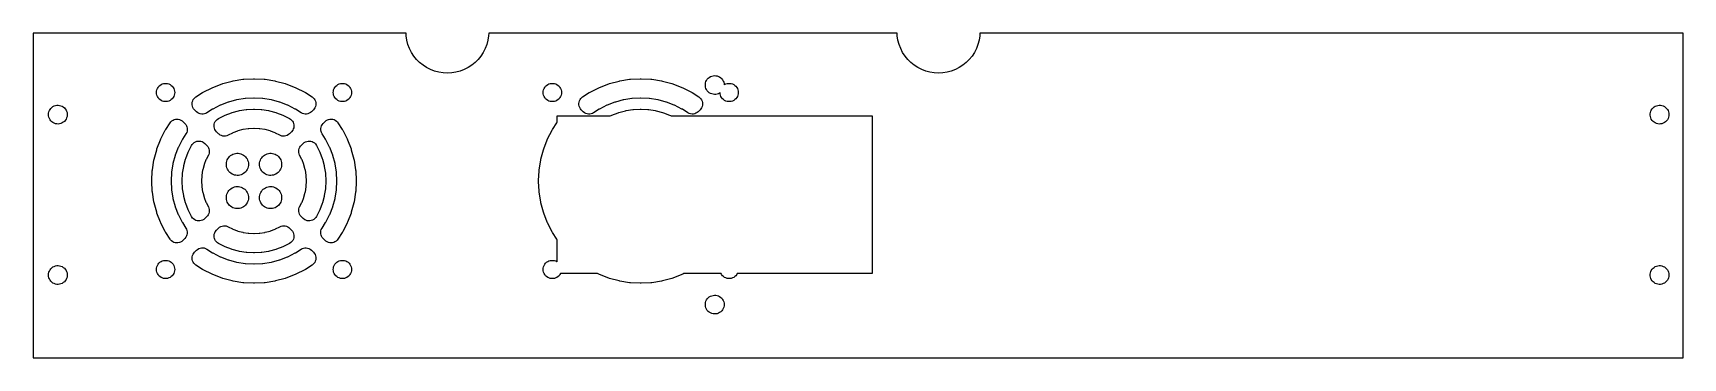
# Model space of a CAD drawing. Header units: metres. Extents: x 0 to 299, y 0 to 59.
import ezdxf

# ---------------------------------------------------------------- set-up
doc = ezdxf.new("R2010")
doc.units = ezdxf.units.M

msp = doc.modelspace()

# ---------------------------------------------------------------- linework, layer by layer
for p, q in [((67.5131, 58.75), (0, 58.75)), ((0, 58.75), (0, 0)), ((67.5411, 58.216), (67.5131, 58.75)), ((67.6639, 57.4407), (67.5411, 58.216)), ((67.8671, 56.6824), (67.6639, 57.4407)), ((82.3361, 57.4407), (82.1329, 56.6824)), ((82.4589, 58.216), (82.3361, 57.4407)), ((82.4869, 58.75), (82.4589, 58.216)), ((156.413, 58.75), (82.4869, 58.75)), ((156.441, 58.216), (156.413, 58.75)), ((156.564, 57.4407), (156.441, 58.216)), ((156.767, 56.6824), (156.564, 57.4407)), ((171.236, 57.4407), (171.033, 56.6824)), ((171.359, 58.216), (171.236, 57.4407)), ((171.387, 58.75), (171.359, 58.216)), ((298.65, 58.75), (171.387, 58.75)), ((298.65, 0), (298.65, 58.75)), ((68.1484, 55.9495), (67.8671, 56.6824)), ((68.5048, 55.25), (68.1484, 55.9495)), ((68.9324, 54.5916), (68.5048, 55.25)), ((69.4264, 53.9815), (68.9324, 54.5916)), ((69.9815, 53.4264), (69.4264, 53.9815)), ((80.5736, 53.9815), (80.0185, 53.4264)), ((81.0676, 54.5916), (80.5736, 53.9815)), ((81.4952, 55.25), (81.0676, 54.5916)), ((81.8516, 55.9495), (81.4952, 55.25)), ((82.1329, 56.6824), (81.8516, 55.9495)), ((157.048, 55.9495), (156.767, 56.6824)), ((157.405, 55.25), (157.048, 55.9495)), ((157.832, 54.5916), (157.405, 55.25)), ((158.326, 53.9815), (157.832, 54.5916)), ((158.882, 53.4264), (158.326, 53.9815)), ((169.474, 53.9815), (168.918, 53.4264)), ((169.968, 54.5916), (169.474, 53.9815)), ((170.395, 55.25), (169.968, 54.5916)), ((170.752, 55.9495), (170.395, 55.25)), ((171.033, 56.6824), (170.752, 55.9495)), ((70.5916, 52.9324), (69.9815, 53.4264)), ((71.25, 52.5048), (70.5916, 52.9324)), ((71.9495, 52.1484), (71.25, 52.5048)), ((72.6824, 51.8671), (71.9495, 52.1484)), ((73.4407, 51.6639), (72.6824, 51.8671)), ((74.216, 51.5411), (73.4407, 51.6639)), ((75, 51.5), (74.216, 51.5411)), ((75.784, 51.5411), (75, 51.5)), ((76.5593, 51.6639), (75.784, 51.5411)), ((77.3176, 51.8671), (76.5593, 51.6639)), ((78.0505, 52.1484), (77.3176, 51.8671)), ((78.75, 52.5048), (78.0505, 52.1484)), ((79.4084, 52.9324), (78.75, 52.5048)), ((80.0185, 53.4264), (79.4084, 52.9324)), ((122.411, 50.7326), (122.623, 50.8619)), ((122.623, 50.8619), (122.851, 50.9589)), ((122.851, 50.9589), (123.091, 51.0217)), ((123.091, 51.0217), (123.338, 51.0489)), ((123.338, 51.0489), (123.586, 51.0398)), ((123.586, 51.0398), (123.83, 50.9947)), ((123.83, 50.9947), (124.065, 50.9146)), ((124.065, 50.9146), (124.286, 50.8011)), ((124.286, 50.8011), (124.487, 50.6567)), ((159.492, 52.9324), (158.882, 53.4264)), ((160.15, 52.5048), (159.492, 52.9324)), ((160.849, 52.1484), (160.15, 52.5048)), ((161.582, 51.8671), (160.849, 52.1484)), ((162.341, 51.6639), (161.582, 51.8671)), ((163.116, 51.5411), (162.341, 51.6639)), ((163.9, 51.5), (163.116, 51.5411)), ((164.684, 51.5411), (163.9, 51.5)), ((165.459, 51.6639), (164.684, 51.5411)), ((166.218, 51.8671), (165.459, 51.6639)), ((166.951, 52.1484), (166.218, 51.8671)), ((167.65, 52.5048), (166.951, 52.1484)), ((168.308, 52.9324), (167.65, 52.5048)), ((168.918, 53.4264), (168.308, 52.9324)), ((22.3454, 48), (22.3639, 48.2466)), ((22.3639, 47.7534), (22.3454, 48)), ((22.3639, 48.2466), (22.4189, 48.4877)), ((22.4189, 48.4877), (22.5092, 48.7179)), ((22.5092, 48.7179), (22.6329, 48.9321)), ((22.6329, 48.9321), (22.7871, 49.1254)), ((22.7871, 49.1254), (22.9684, 49.2936)), ((22.9684, 49.2936), (23.1727, 49.4329)), ((23.1727, 49.4329), (23.3955, 49.5402)), ((23.3955, 49.5402), (23.6318, 49.6131)), ((23.6318, 49.6131), (23.8764, 49.65)), ((23.8764, 49.65), (24.1237, 49.65)), ((24.1237, 49.65), (24.3682, 49.6131)), ((24.3682, 49.6131), (24.6045, 49.5402)), ((24.6045, 49.5402), (24.8273, 49.4329)), ((24.8273, 49.4329), (25.0316, 49.2936)), ((25.0316, 49.2936), (25.2129, 49.1254)), ((25.2129, 49.1254), (25.3671, 48.9321)), ((25.3671, 48.9321), (25.4908, 48.7179)), ((25.4908, 48.7179), (25.5811, 48.4877)), ((25.5811, 48.4877), (25.6362, 48.2466)), ((25.6362, 48.2466), (25.6546, 48)), ((25.6546, 48), (25.6362, 47.7534)), ((29.4842, 47.1995), (30.6841, 47.9786)), ((30.6841, 47.9786), (30.82, 48.0571)), ((30.82, 48.0571), (32.4053, 48.8649)), ((32.4053, 48.8649), (32.5488, 48.9288)), ((32.5488, 48.9288), (34.2098, 49.5664)), ((34.2098, 49.5664), (34.3591, 49.6149)), ((34.3591, 49.6149), (36.0777, 50.0754)), ((36.0777, 50.0754), (36.2313, 50.108)), ((36.2313, 50.108), (37.9887, 50.3864)), ((37.9887, 50.3864), (38.1448, 50.4028)), ((38.1448, 50.4028), (39.9215, 50.4959)), ((39.9215, 50.4959), (40.0785, 50.4959)), ((40.0785, 50.4959), (41.8552, 50.4028)), ((41.8552, 50.4028), (42.0113, 50.3864)), ((42.0113, 50.3864), (43.7687, 50.108)), ((43.7687, 50.108), (43.9223, 50.0754)), ((43.9223, 50.0754), (45.6409, 49.6149)), ((45.6409, 49.6149), (45.7902, 49.5664)), ((45.7902, 49.5664), (47.4512, 48.9288)), ((47.4512, 48.9288), (47.5947, 48.8649)), ((47.5947, 48.8649), (49.18, 48.0571)), ((49.18, 48.0571), (49.3159, 47.9786)), ((49.3159, 47.9786), (50.5158, 47.1995)), ((54.3454, 48), (54.3638, 48.2466)), ((54.3638, 47.7534), (54.3454, 48)), ((54.3638, 48.2466), (54.4189, 48.4877)), ((54.4189, 48.4877), (54.5092, 48.7179)), ((54.5092, 48.7179), (54.6329, 48.9321)), ((54.6329, 48.9321), (54.7871, 49.1254)), ((54.7871, 49.1254), (54.9684, 49.2936)), ((54.9684, 49.2936), (55.1727, 49.4329)), ((55.1727, 49.4329), (55.3955, 49.5402)), ((55.3955, 49.5402), (55.6318, 49.6131)), ((55.6318, 49.6131), (55.8763, 49.65)), ((55.8763, 49.65), (56.1236, 49.65)), ((56.1236, 49.65), (56.3682, 49.6131)), ((56.3682, 49.6131), (56.6045, 49.5402)), ((56.6045, 49.5402), (56.8273, 49.4329)), ((56.8273, 49.4329), (57.0316, 49.2936)), ((57.0316, 49.2936), (57.2129, 49.1254)), ((57.2129, 49.1254), (57.3671, 48.9321)), ((57.3671, 48.9321), (57.4908, 48.7179)), ((57.4908, 48.7179), (57.5811, 48.4877)), ((57.5811, 48.4877), (57.6361, 48.2466)), ((57.6361, 48.2466), (57.6546, 48)), ((57.6546, 48), (57.6361, 47.7534)), ((92.3454, 48), (92.3639, 48.2466)), ((92.3639, 47.7534), (92.3454, 48)), ((92.3639, 48.2466), (92.4189, 48.4877)), ((92.4189, 48.4877), (92.5092, 48.7179)), ((92.5092, 48.7179), (92.6329, 48.9321)), ((92.6329, 48.9321), (92.7871, 49.1254)), ((92.7871, 49.1254), (92.9684, 49.2936)), ((92.9684, 49.2936), (93.1727, 49.4329)), ((93.1727, 49.4329), (93.3955, 49.5402)), ((93.3955, 49.5402), (93.6318, 49.6131)), ((93.6318, 49.6131), (93.8764, 49.65)), ((93.8764, 49.65), (94.1237, 49.65)), ((94.1237, 49.65), (94.3682, 49.6131)), ((94.3682, 49.6131), (94.6045, 49.5402)), ((94.6045, 49.5402), (94.8273, 49.4329)), ((94.8273, 49.4329), (95.0316, 49.2936)), ((95.0316, 49.2936), (95.2129, 49.1254)), ((95.2129, 49.1254), (95.3671, 48.9321)), ((95.3671, 48.9321), (95.4908, 48.7179)), ((95.4908, 48.7179), (95.5811, 48.4877)), ((95.5811, 48.4877), (95.6362, 48.2466)), ((95.6362, 48.2466), (95.6546, 48)), ((95.6546, 48), (95.6362, 47.7534)), ((99.4842, 47.1995), (100.684, 47.9786)), ((100.684, 47.9786), (100.82, 48.0571)), ((100.82, 48.0571), (102.405, 48.8649)), ((102.405, 48.8649), (102.549, 48.9288)), ((102.549, 48.9288), (104.21, 49.5664)), ((104.21, 49.5664), (104.359, 49.6149)), ((104.359, 49.6149), (106.078, 50.0754)), ((106.078, 50.0754), (106.231, 50.108)), ((106.231, 50.108), (107.989, 50.3864)), ((107.989, 50.3864), (108.145, 50.4028)), ((108.145, 50.4028), (109.921, 50.4959)), ((109.921, 50.4959), (110.079, 50.4959)), ((110.079, 50.4959), (111.855, 50.4028)), ((111.855, 50.4028), (112.011, 50.3864)), ((112.011, 50.3864), (113.769, 50.108)), ((113.769, 50.108), (113.922, 50.0754)), ((113.922, 50.0754), (115.641, 49.6149)), ((115.641, 49.6149), (115.79, 49.5664)), ((115.79, 49.5664), (117.451, 48.9288)), ((117.451, 48.9288), (117.595, 48.8649)), ((117.595, 48.8649), (119.18, 48.0571)), ((119.18, 48.0571), (119.316, 47.9786)), ((119.316, 47.9786), (120.516, 47.1995)), ((121.705, 49.4741), (121.741, 49.7196)), ((121.705, 49.2259), (121.705, 49.4741)), ((121.741, 48.9804), (121.705, 49.2259)), ((121.741, 49.7196), (121.812, 49.9573)), ((121.812, 48.7427), (121.741, 48.9804)), ((121.812, 49.9573), (121.918, 50.182)), ((121.918, 48.518), (121.812, 48.7427)), ((121.918, 50.182), (122.054, 50.389)), ((122.054, 48.311), (121.918, 48.518)), ((122.054, 50.389), (122.22, 50.5738)), ((122.22, 48.1262), (122.054, 48.311)), ((122.22, 50.5738), (122.411, 50.7326)), ((122.411, 47.9674), (122.22, 48.1262)), ((122.623, 47.8381), (122.411, 47.9674)), ((122.851, 47.741), (122.623, 47.8381)), ((124.065, 47.7854), (123.83, 47.7053)), ((124.286, 47.8989), (124.065, 47.7854)), ((124.35, 47.9446), (124.286, 47.8989)), ((124.364, 47.7534), (124.35, 47.9446)), ((124.487, 50.6567), (124.666, 50.4844)), ((124.666, 50.4844), (124.818, 50.288)), ((124.818, 50.288), (124.939, 50.0716)), ((124.939, 50.0716), (125.028, 49.8398)), ((125.028, 49.8398), (125.082, 49.5975)), ((125.082, 49.5975), (125.098, 49.3818)), ((125.098, 49.3818), (125.173, 49.4329)), ((125.173, 49.4329), (125.395, 49.5402)), ((125.395, 49.5402), (125.632, 49.6131)), ((125.632, 49.6131), (125.876, 49.65)), ((125.876, 49.65), (126.124, 49.65)), ((126.124, 49.65), (126.368, 49.6131)), ((126.368, 49.6131), (126.604, 49.5402)), ((126.604, 49.5402), (126.827, 49.4329)), ((126.827, 49.4329), (127.032, 49.2936)), ((127.032, 49.2936), (127.213, 49.1254)), ((127.213, 49.1254), (127.367, 48.9321)), ((127.367, 48.9321), (127.491, 48.7179)), ((127.491, 48.7179), (127.581, 48.4877)), ((127.581, 48.4877), (127.636, 48.2466)), ((127.636, 48.2466), (127.655, 48)), ((127.655, 48), (127.636, 47.7534)), ((2.96072, 44.7216), (3.0822, 44.938)), ((3.0822, 44.938), (3.23389, 45.1344)), ((3.23389, 45.1344), (3.41255, 45.3067)), ((3.41255, 45.3067), (3.6144, 45.4511)), ((3.6144, 45.4511), (3.83511, 45.5646)), ((3.83511, 45.5646), (4.07001, 45.6447)), ((4.07001, 45.6447), (4.31406, 45.6898)), ((4.31406, 45.6898), (4.56209, 45.6989)), ((4.56209, 45.6989), (4.80878, 45.6717)), ((4.80878, 45.6717), (5.04889, 45.6089)), ((5.04889, 45.6089), (5.2773, 45.5119)), ((5.2773, 45.5119), (5.48915, 45.3826)), ((5.48915, 45.3826), (5.67992, 45.2238)), ((5.67992, 45.2238), (5.84554, 45.039)), ((5.84554, 45.039), (5.98248, 44.832)), ((5.98248, 44.832), (6.08781, 44.6073)), ((22.4189, 47.5123), (22.3639, 47.7534)), ((22.5092, 47.2821), (22.4189, 47.5123)), ((22.6329, 47.0679), (22.5092, 47.2821)), ((22.7871, 46.8746), (22.6329, 47.0679)), ((22.9684, 46.7064), (22.7871, 46.8746)), ((23.1727, 46.567), (22.9684, 46.7064)), ((23.3955, 46.4597), (23.1727, 46.567)), ((23.6318, 46.3869), (23.3955, 46.4597)), ((23.8764, 46.35), (23.6318, 46.3869)), ((24.1237, 46.35), (23.8764, 46.35)), ((24.3682, 46.3869), (24.1237, 46.35)), ((24.6045, 46.4597), (24.3682, 46.3869)), ((24.8273, 46.567), (24.6045, 46.4597)), ((25.0316, 46.7064), (24.8273, 46.567)), ((25.2129, 46.8746), (25.0316, 46.7064)), ((25.3671, 47.0679), (25.2129, 46.8746)), ((25.4908, 47.2821), (25.3671, 47.0679)), ((25.5811, 47.5123), (25.4908, 47.2821)), ((25.6362, 47.7534), (25.5811, 47.5123)), ((28.8025, 46.0034), (28.8331, 46.2493)), ((28.8127, 45.7559), (28.8025, 46.0034)), ((28.8635, 45.5134), (28.8127, 45.7559)), ((28.8331, 46.2493), (28.9038, 46.4867)), ((28.9536, 45.2827), (28.8635, 45.5134)), ((28.9038, 46.4867), (29.0126, 46.7093)), ((29.0804, 45.0698), (28.9536, 45.2827)), ((29.0126, 46.7093), (29.1566, 46.9109)), ((29.2405, 44.8808), (29.0804, 45.0698)), ((29.1566, 46.9109), (29.3317, 47.0861)), ((29.5985, 44.5228), (29.2405, 44.8808)), ((29.3317, 47.0861), (29.4842, 47.1995)), ((32.467, 44.969), (31.4761, 44.3255)), ((32.535, 45.0082), (32.467, 44.969)), ((33.864, 45.6853), (32.535, 45.0082)), ((33.9357, 45.7173), (33.864, 45.6853)), ((35.328, 46.2517), (33.9357, 45.7173)), ((35.4029, 46.2761), (35.328, 46.2517)), ((36.8432, 46.662), (35.4029, 46.2761)), ((36.9202, 46.6784), (36.8432, 46.662)), ((38.3933, 46.9117), (36.9202, 46.6784)), ((37.3747, 44.7282), (38.5636, 44.9165)), ((38.4714, 46.9199), (38.3933, 46.9117)), ((39.9607, 46.9979), (38.4714, 46.9199)), ((38.5636, 44.9165), (38.7197, 44.9329)), ((38.7197, 44.9329), (39.9215, 44.9959)), ((39.9215, 44.9959), (40.0785, 44.9959)), ((40.0393, 46.9979), (39.9607, 46.9979)), ((41.5286, 46.9199), (40.0393, 46.9979)), ((40.0785, 44.9959), (41.2803, 44.9329)), ((41.2803, 44.9329), (41.4364, 44.9165)), ((41.4364, 44.9165), (42.6253, 44.7282)), ((41.6067, 46.9117), (41.5286, 46.9199)), ((43.0798, 46.6784), (41.6067, 46.9117)), ((43.1568, 46.662), (43.0798, 46.6784)), ((44.5971, 46.2761), (43.1568, 46.662)), ((44.672, 46.2517), (44.5971, 46.2761)), ((46.0643, 45.7173), (44.672, 46.2517)), ((46.136, 45.6853), (46.0643, 45.7173)), ((47.465, 45.0082), (46.136, 45.6853)), ((47.533, 44.969), (47.465, 45.0082)), ((48.5239, 44.3255), (47.533, 44.969)), ((50.7595, 44.8808), (50.4015, 44.5228)), ((50.5158, 47.1995), (50.7117, 47.0478)), ((50.7117, 47.0478), (50.88, 46.866)), ((50.8851, 45.0234), (50.7595, 44.8808)), ((50.88, 46.866), (51.0161, 46.659)), ((51.02, 45.2312), (50.8851, 45.0234)), ((51.0161, 46.659), (51.1162, 46.4324)), ((51.1189, 45.4583), (51.02, 45.2312)), ((51.1162, 46.4324), (51.1777, 46.1924)), ((51.179, 45.6986), (51.1189, 45.4583)), ((51.1777, 46.1924), (51.1988, 45.9456)), ((51.1988, 45.9456), (51.179, 45.6986)), ((54.4189, 47.5123), (54.3638, 47.7534)), ((54.5092, 47.2821), (54.4189, 47.5123)), ((54.6329, 47.0679), (54.5092, 47.2821)), ((54.7871, 46.8746), (54.6329, 47.0679)), ((54.9684, 46.7064), (54.7871, 46.8746)), ((55.1727, 46.567), (54.9684, 46.7064)), ((55.3955, 46.4597), (55.1727, 46.567)), ((55.6318, 46.3869), (55.3955, 46.4597)), ((55.8763, 46.35), (55.6318, 46.3869)), ((56.1236, 46.35), (55.8763, 46.35)), ((56.3682, 46.3869), (56.1236, 46.35)), ((56.6045, 46.4597), (56.3682, 46.3869)), ((56.8273, 46.567), (56.6045, 46.4597)), ((57.0316, 46.7064), (56.8273, 46.567)), ((57.2129, 46.8746), (57.0316, 46.7064)), ((57.3671, 47.0679), (57.2129, 46.8746)), ((57.4908, 47.2821), (57.3671, 47.0679)), ((57.5811, 47.5123), (57.4908, 47.2821)), ((57.6361, 47.7534), (57.5811, 47.5123)), ((92.4189, 47.5123), (92.3639, 47.7534)), ((92.5092, 47.2821), (92.4189, 47.5123)), ((92.6329, 47.0679), (92.5092, 47.2821)), ((92.7871, 46.8746), (92.6329, 47.0679)), ((92.9684, 46.7064), (92.7871, 46.8746)), ((93.1727, 46.567), (92.9684, 46.7064)), ((93.3955, 46.4597), (93.1727, 46.567)), ((93.6318, 46.3869), (93.3955, 46.4597)), ((93.8764, 46.35), (93.6318, 46.3869)), ((94.1237, 46.35), (93.8764, 46.35)), ((94.3682, 46.3869), (94.1237, 46.35)), ((94.6045, 46.4597), (94.3682, 46.3869)), ((94.8273, 46.567), (94.6045, 46.4597)), ((95.0316, 46.7064), (94.8273, 46.567)), ((95.2129, 46.8746), (95.0316, 46.7064)), ((95.3671, 47.0679), (95.2129, 46.8746)), ((95.4908, 47.2821), (95.3671, 47.0679)), ((95.5811, 47.5123), (95.4908, 47.2821)), ((95.6362, 47.7534), (95.5811, 47.5123)), ((98.8025, 46.0034), (98.8331, 46.2493)), ((98.8127, 45.7559), (98.8025, 46.0034)), ((98.8635, 45.5134), (98.8127, 45.7559)), ((98.8331, 46.2493), (98.9038, 46.4867)), ((98.9536, 45.2827), (98.8635, 45.5134)), ((98.9038, 46.4867), (99.0126, 46.7093)), ((99.0804, 45.0698), (98.9536, 45.2827)), ((99.0126, 46.7093), (99.1566, 46.9109)), ((99.2405, 44.8808), (99.0804, 45.0698)), ((99.1566, 46.9109), (99.3317, 47.0861)), ((99.5985, 44.5228), (99.2405, 44.8808)), ((99.3317, 47.0861), (99.4842, 47.1995)), ((102.467, 44.969), (101.476, 44.3255)), ((102.535, 45.0082), (102.467, 44.969)), ((103.864, 45.6853), (102.535, 45.0082)), ((103.936, 45.7173), (103.864, 45.6853)), ((105.328, 46.2517), (103.936, 45.7173)), ((105.403, 46.2761), (105.328, 46.2517)), ((106.843, 46.662), (105.403, 46.2761)), ((106.92, 46.6784), (106.843, 46.662)), ((108.393, 46.9117), (106.92, 46.6784)), ((107.375, 44.7282), (108.564, 44.9165)), ((108.471, 46.9199), (108.393, 46.9117)), ((109.961, 46.9979), (108.471, 46.9199)), ((108.564, 44.9165), (108.72, 44.9329)), ((108.72, 44.9329), (109.921, 44.9959)), ((109.921, 44.9959), (110.079, 44.9959)), ((110.039, 46.9979), (109.961, 46.9979)), ((111.529, 46.9199), (110.039, 46.9979)), ((110.079, 44.9959), (111.28, 44.9329)), ((111.28, 44.9329), (111.436, 44.9165)), ((111.436, 44.9165), (112.625, 44.7282)), ((111.607, 46.9117), (111.529, 46.9199)), ((113.08, 46.6784), (111.607, 46.9117)), ((113.157, 46.662), (113.08, 46.6784)), ((114.597, 46.2761), (113.157, 46.662)), ((114.672, 46.2517), (114.597, 46.2761)), ((116.064, 45.7173), (114.672, 46.2517)), ((116.136, 45.6853), (116.064, 45.7173)), ((117.465, 45.0082), (116.136, 45.6853)), ((117.533, 44.969), (117.465, 45.0082)), ((118.524, 44.3255), (117.533, 44.969)), ((120.759, 44.8808), (120.401, 44.5228)), ((120.516, 47.1995), (120.712, 47.0478)), ((120.712, 47.0478), (120.88, 46.866)), ((120.885, 45.0234), (120.759, 44.8808)), ((120.88, 46.866), (121.016, 46.659)), ((121.02, 45.2312), (120.885, 45.0234)), ((121.016, 46.659), (121.116, 46.4324)), ((121.119, 45.4583), (121.02, 45.2312)), ((121.116, 46.4324), (121.178, 46.1924)), ((121.179, 45.6986), (121.119, 45.4583)), ((121.178, 46.1924), (121.199, 45.9456)), ((121.199, 45.9456), (121.179, 45.6986)), ((123.091, 47.6783), (122.851, 47.741)), ((123.338, 47.6511), (123.091, 47.6783)), ((123.586, 47.6602), (123.338, 47.6511)), ((123.83, 47.7053), (123.586, 47.6602)), ((124.419, 47.5123), (124.364, 47.7534)), ((124.509, 47.2821), (124.419, 47.5123)), ((124.633, 47.0679), (124.509, 47.2821)), ((124.787, 46.8746), (124.633, 47.0679)), ((124.968, 46.7064), (124.787, 46.8746)), ((125.173, 46.567), (124.968, 46.7064)), ((125.395, 46.4597), (125.173, 46.567)), ((125.632, 46.3869), (125.395, 46.4597)), ((125.876, 46.35), (125.632, 46.3869)), ((126.124, 46.35), (125.876, 46.35)), ((126.368, 46.3869), (126.124, 46.35)), ((126.604, 46.4597), (126.368, 46.3869)), ((126.827, 46.567), (126.604, 46.4597)), ((127.032, 46.7064), (126.827, 46.567)), ((127.213, 46.8746), (127.032, 46.7064)), ((127.367, 47.0679), (127.213, 46.8746)), ((127.491, 47.2821), (127.367, 47.0679)), ((127.581, 47.5123), (127.491, 47.2821)), ((127.636, 47.7534), (127.581, 47.5123)), ((292.812, 44.6073), (292.918, 44.832)), ((292.918, 44.832), (293.054, 45.039)), ((293.054, 45.039), (293.22, 45.2238)), ((293.22, 45.2238), (293.411, 45.3826)), ((293.411, 45.3826), (293.623, 45.5119)), ((293.623, 45.5119), (293.851, 45.6089)), ((293.851, 45.6089), (294.091, 45.6717)), ((294.091, 45.6717), (294.338, 45.6989)), ((294.338, 45.6989), (294.586, 45.6898)), ((294.586, 45.6898), (294.83, 45.6447)), ((294.83, 45.6447), (295.065, 45.5646)), ((295.065, 45.5646), (295.286, 45.4511)), ((295.286, 45.4511), (295.487, 45.3067)), ((295.487, 45.3067), (295.666, 45.1344)), ((295.666, 45.1344), (295.818, 44.938)), ((295.818, 44.938), (295.939, 44.7216)), ((2.79999, 44), (2.81812, 44.2475)), ((2.81812, 43.7525), (2.79999, 44)), ((2.81812, 44.2475), (2.87207, 44.4898)), ((2.87207, 43.5102), (2.81812, 43.7525)), ((2.87207, 44.4898), (2.96072, 44.7216)), ((2.96072, 43.2784), (2.87207, 43.5102)), ((3.0822, 43.062), (2.96072, 43.2784)), ((3.23389, 42.8656), (3.0822, 43.062)), ((3.41255, 42.6933), (3.23389, 42.8656)), ((3.6144, 42.5489), (3.41255, 42.6933)), ((3.83511, 42.4354), (3.6144, 42.5489)), ((4.07001, 42.3553), (3.83511, 42.4354)), ((4.31406, 42.3102), (4.07001, 42.3553)), ((4.56209, 42.3011), (4.31406, 42.3102)), ((4.80878, 42.3283), (4.56209, 42.3011)), ((5.04889, 42.3911), (4.80878, 42.3283)), ((5.2773, 42.4881), (5.04889, 42.3911)), ((5.48915, 42.6174), (5.2773, 42.4881)), ((5.67992, 42.7762), (5.48915, 42.6174)), ((5.84554, 42.961), (5.67992, 42.7762)), ((5.98248, 43.168), (5.84554, 42.961)), ((6.08781, 43.3927), (5.98248, 43.168)), ((6.08781, 44.6073), (6.15932, 44.3696)), ((6.15932, 43.6304), (6.08781, 43.3927)), ((6.15932, 44.3696), (6.19547, 44.1241)), ((6.19547, 43.8759), (6.15932, 43.6304)), ((6.19547, 44.1241), (6.19547, 43.8759)), ((24.0214, 41.3159), (24.8005, 42.5158)), ((24.8005, 42.5158), (24.9522, 42.7117)), ((24.9522, 42.7117), (25.134, 42.88)), ((25.134, 42.88), (25.341, 43.0161)), ((25.341, 43.0161), (25.5676, 43.1162)), ((25.5676, 43.1162), (25.8076, 43.1777)), ((25.8076, 43.1777), (26.0544, 43.1988)), ((26.0544, 43.1988), (26.3014, 43.179)), ((26.3014, 43.179), (26.5417, 43.1189)), ((26.5417, 43.1189), (26.7688, 43.02)), ((26.7688, 43.02), (26.9766, 42.8851)), ((26.9766, 42.8851), (27.1192, 42.7595)), ((27.1192, 42.7595), (27.4772, 42.4015)), ((27.4772, 42.4015), (27.6373, 42.2124)), ((27.6373, 42.2124), (27.7641, 41.9996)), ((27.7641, 41.9996), (27.8542, 41.7688)), ((29.8353, 44.33), (29.5985, 44.5228)), ((30.0528, 44.2115), (29.8353, 44.33)), ((30.2869, 44.1304), (30.0528, 44.2115)), ((30.5312, 44.0889), (30.2869, 44.1304)), ((30.7789, 44.0883), (30.5312, 44.0889)), ((31.0234, 44.1284), (30.7789, 44.0883)), ((31.2579, 44.2081), (31.0234, 44.1284)), ((31.4761, 44.3255), (31.2579, 44.2081)), ((32.7749, 42.031), (32.8055, 42.2768)), ((32.7851, 41.7835), (32.7749, 42.031)), ((32.8055, 42.2768), (32.8762, 42.5143)), ((32.8762, 42.5143), (32.985, 42.7368)), ((32.985, 42.7368), (33.129, 42.9385)), ((33.129, 42.9385), (33.3042, 43.1136)), ((33.3042, 43.1136), (33.5926, 43.3055)), ((33.5926, 43.3055), (34.6423, 43.8403)), ((34.6423, 43.8403), (34.7857, 43.9042)), ((34.7857, 43.9042), (35.9095, 44.3356)), ((35.9095, 44.3356), (36.0588, 44.3841)), ((36.0588, 44.3841), (37.2211, 44.6955)), ((37.2211, 44.6955), (37.3747, 44.7282)), ((42.6253, 44.7282), (42.7789, 44.6955)), ((42.7789, 44.6955), (43.9412, 44.3841)), ((43.9412, 44.3841), (44.0905, 44.3356)), ((44.0905, 44.3356), (45.2143, 43.9042)), ((45.2143, 43.9042), (45.3577, 43.8403)), ((45.3577, 43.8403), (46.4074, 43.3055)), ((46.4074, 43.3055), (46.6181, 43.1752)), ((46.6181, 43.1752), (46.8044, 43.012)), ((46.8044, 43.012), (46.9614, 42.8203)), ((46.9614, 42.8203), (47.0847, 42.6054)), ((47.0847, 42.6054), (47.1709, 42.3732)), ((47.1709, 42.3732), (47.2177, 42.1299)), ((47.2239, 41.8822), (47.1892, 41.6369)), ((47.2177, 42.1299), (47.2239, 41.8822)), ((48.7956, 44.1861), (48.5239, 44.3255)), ((49.033, 44.1154), (48.7956, 44.1861)), ((49.2789, 44.0847), (49.033, 44.1154)), ((49.5264, 44.095), (49.2789, 44.0847)), ((49.7688, 44.1458), (49.5264, 44.095)), ((49.9996, 44.2359), (49.7688, 44.1458)), ((50.2124, 44.3627), (49.9996, 44.2359)), ((50.4015, 44.5228), (50.2124, 44.3627)), ((52.1304, 41.7131), (52.2115, 41.9472)), ((52.2115, 41.9472), (52.33, 42.1647)), ((52.33, 42.1647), (52.5228, 42.4015)), ((52.5228, 42.4015), (52.8808, 42.7595)), ((52.8808, 42.7595), (53.0698, 42.9196)), ((53.0698, 42.9196), (53.2827, 43.0464)), ((53.2827, 43.0464), (53.5134, 43.1365)), ((53.5134, 43.1365), (53.7559, 43.1873)), ((53.7559, 43.1873), (54.0034, 43.1975)), ((54.0034, 43.1975), (54.2493, 43.1669)), ((54.2493, 43.1669), (54.4867, 43.0962)), ((54.4867, 43.0962), (54.7093, 42.9874)), ((54.7093, 42.9874), (54.9109, 42.8434)), ((54.9109, 42.8434), (55.0861, 42.6683)), ((55.0861, 42.6683), (55.1995, 42.5158)), ((55.1995, 42.5158), (55.9786, 41.3159)), ((94.0214, 41.3159), (94.8005, 42.5158)), ((94.8005, 42.5158), (94.9, 42.6443)), ((94.9, 42.6443), (94.9, 43.75)), ((94.9, 43.75), (104.465, 43.75)), ((99.8353, 44.33), (99.5985, 44.5228)), ((100.053, 44.2115), (99.8353, 44.33)), ((100.287, 44.1304), (100.053, 44.2115)), ((100.531, 44.0889), (100.287, 44.1304)), ((100.779, 44.0883), (100.531, 44.0889)), ((101.023, 44.1284), (100.779, 44.0883)), ((101.258, 44.2081), (101.023, 44.1284)), ((101.476, 44.3255), (101.258, 44.2081)), ((104.465, 43.75), (104.642, 43.8403)), ((104.642, 43.8403), (104.786, 43.9042)), ((104.786, 43.9042), (105.909, 44.3356)), ((105.909, 44.3356), (106.059, 44.3841)), ((106.059, 44.3841), (107.221, 44.6955)), ((107.221, 44.6955), (107.375, 44.7282)), ((112.625, 44.7282), (112.779, 44.6955)), ((112.779, 44.6955), (113.941, 44.3841)), ((113.941, 44.3841), (114.091, 44.3356)), ((114.091, 44.3356), (115.214, 43.9042)), ((115.214, 43.9042), (115.358, 43.8403)), ((115.358, 43.8403), (115.535, 43.75)), ((115.535, 43.75), (151.9, 43.75)), ((118.796, 44.1861), (118.524, 44.3255)), ((119.033, 44.1154), (118.796, 44.1861)), ((119.279, 44.0847), (119.033, 44.1154)), ((119.526, 44.095), (119.279, 44.0847)), ((119.769, 44.1458), (119.526, 44.095)), ((120, 44.2359), (119.769, 44.1458)), ((120.212, 44.3627), (120, 44.2359)), ((120.401, 44.5228), (120.212, 44.3627)), ((151.9, 43.75), (151.9, 15.25)), ((292.705, 44.1241), (292.741, 44.3696)), ((292.705, 43.8759), (292.705, 44.1241)), ((292.741, 43.6304), (292.705, 43.8759)), ((292.741, 44.3696), (292.812, 44.6073)), ((292.812, 43.3927), (292.741, 43.6304)), ((292.918, 43.168), (292.812, 43.3927)), ((293.054, 42.961), (292.918, 43.168)), ((293.22, 42.7762), (293.054, 42.961)), ((293.411, 42.6174), (293.22, 42.7762)), ((293.623, 42.4881), (293.411, 42.6174)), ((293.851, 42.3911), (293.623, 42.4881)), ((294.091, 42.3283), (293.851, 42.3911)), ((294.338, 42.3011), (294.091, 42.3283)), ((294.586, 42.3102), (294.338, 42.3011)), ((294.83, 42.3553), (294.586, 42.3102)), ((295.065, 42.4354), (294.83, 42.3553)), ((295.286, 42.5489), (295.065, 42.4354)), ((295.487, 42.6933), (295.286, 42.5489)), ((295.666, 42.8656), (295.487, 42.6933)), ((295.818, 43.062), (295.666, 42.8656)), ((295.939, 43.2784), (295.818, 43.062)), ((295.939, 44.7216), (296.028, 44.4898)), ((296.028, 43.5102), (295.939, 43.2784)), ((296.028, 44.4898), (296.082, 44.2475)), ((296.082, 43.7525), (296.028, 43.5102)), ((296.082, 44.2475), (296.1, 44)), ((296.1, 44), (296.082, 43.7525)), ((22.4336, 37.7902), (23.0712, 39.4512)), ((23.0712, 39.4512), (23.1351, 39.5947)), ((23.1351, 39.5947), (23.9429, 41.18)), ((23.9429, 41.18), (24.0214, 41.3159)), ((26.9918, 39.465), (26.3147, 38.136)), ((27.031, 39.533), (26.9918, 39.465)), ((27.6745, 40.5239), (27.031, 39.533)), ((27.8139, 40.7956), (27.6745, 40.5239)), ((27.8846, 41.033), (27.8139, 40.7956)), ((27.8542, 41.7688), (27.905, 41.5264)), ((27.9153, 41.2789), (27.8846, 41.033)), ((27.905, 41.5264), (27.9153, 41.2789)), ((28.988, 38.8044), (29.1797, 38.9614)), ((29.1797, 38.9614), (29.3946, 39.0847)), ((29.3946, 39.0847), (29.6268, 39.1709)), ((29.6268, 39.1709), (29.8701, 39.2177)), ((29.8701, 39.2177), (30.1178, 39.2239)), ((30.1178, 39.2239), (30.3631, 39.1892)), ((30.3631, 39.1892), (30.5993, 39.1145)), ((30.5993, 39.1145), (30.82, 39.0021)), ((30.82, 39.0021), (31.0916, 38.787)), ((32.836, 41.541), (32.7851, 41.7835)), ((32.926, 41.3102), (32.836, 41.541)), ((33.0528, 41.0974), (32.926, 41.3102)), ((33.213, 40.9084), (33.0528, 41.0974)), ((33.5811, 40.5402), (33.213, 40.9084)), ((33.6914, 40.4403), (33.5811, 40.5402)), ((33.8954, 40.2997), (33.6914, 40.4403)), ((34.1197, 40.1946), (33.8954, 40.2997)), ((34.3583, 40.1279), (34.1197, 40.1946)), ((34.6046, 40.1013), (34.3583, 40.1279)), ((34.8519, 40.1156), (34.6046, 40.1013)), ((35.0935, 40.1705), (34.8519, 40.1156)), ((35.3228, 40.2643), (35.0935, 40.1705)), ((36.1009, 40.6608), (35.3228, 40.2643)), ((36.1727, 40.6928), (36.1009, 40.6608)), ((37.0276, 41.0209), (36.1727, 40.6928)), ((37.1023, 41.0452), (37.0276, 41.0209)), ((37.9869, 41.2822), (37.1023, 41.0452)), ((38.0636, 41.2985), (37.9869, 41.2822)), ((38.9683, 41.4418), (38.0636, 41.2985)), ((39.0462, 41.45), (38.9683, 41.4418)), ((39.9607, 41.4979), (39.0462, 41.45)), ((40.0393, 41.4979), (39.9607, 41.4979)), ((40.9538, 41.45), (40.0393, 41.4979)), ((41.0317, 41.4418), (40.9538, 41.45)), ((41.9364, 41.2985), (41.0317, 41.4418)), ((42.0131, 41.2822), (41.9364, 41.2985)), ((42.8977, 41.0452), (42.0131, 41.2822)), ((42.9724, 41.0209), (42.8977, 41.0452)), ((43.8273, 40.6928), (42.9724, 41.0209)), ((43.8991, 40.6608), (43.8273, 40.6928)), ((44.6772, 40.2643), (43.8991, 40.6608)), ((44.8129, 40.2034), (44.6772, 40.2643)), ((45.0504, 40.1328), (44.8129, 40.2034)), ((45.2962, 40.1021), (45.0504, 40.1328)), ((45.5437, 40.1124), (45.2962, 40.1021)), ((45.7862, 40.1632), (45.5437, 40.1124)), ((46.017, 40.2533), (45.7862, 40.1632)), ((46.2298, 40.3801), (46.017, 40.2533)), ((46.4189, 40.5402), (46.2298, 40.3801)), ((46.787, 40.9084), (46.4189, 40.5402)), ((47.0021, 41.18), (46.787, 40.9084)), ((47.1145, 41.4007), (47.0021, 41.18)), ((47.1892, 41.6369), (47.1145, 41.4007)), ((48.9084, 38.787), (49.0974, 38.9472)), ((49.0974, 38.9472), (49.3102, 39.074)), ((49.3102, 39.074), (49.541, 39.164)), ((49.541, 39.164), (49.7835, 39.2149)), ((49.7835, 39.2149), (50.031, 39.2251)), ((50.031, 39.2251), (50.2768, 39.1945)), ((50.2768, 39.1945), (50.5143, 39.1238)), ((50.5143, 39.1238), (50.7368, 39.015)), ((50.7368, 39.015), (50.9385, 38.871)), ((50.9385, 38.871), (51.1136, 38.6958)), ((52.0883, 41.2211), (52.0889, 41.4688)), ((52.1284, 40.9766), (52.0883, 41.2211)), ((52.0889, 41.4688), (52.1304, 41.7131)), ((52.2081, 40.7421), (52.1284, 40.9766)), ((52.3255, 40.5239), (52.2081, 40.7421)), ((52.969, 39.533), (52.3255, 40.5239)), ((53.0082, 39.465), (52.969, 39.533)), ((53.6853, 38.136), (53.0082, 39.465)), ((55.9786, 41.3159), (56.0571, 41.18)), ((56.0571, 41.18), (56.8649, 39.5947)), ((56.8649, 39.5947), (56.9288, 39.4512)), ((56.9288, 39.4512), (57.5664, 37.7902)), ((92.4336, 37.7902), (93.0712, 39.4512)), ((93.0712, 39.4512), (93.1351, 39.5947)), ((93.1351, 39.5947), (93.9429, 41.18)), ((93.9429, 41.18), (94.0214, 41.3159)), ((21.892, 35.7687), (21.9246, 35.9223)), ((21.9246, 35.9223), (22.3851, 37.6409)), ((22.3851, 37.6409), (22.4336, 37.7902)), ((25.7239, 36.5971), (25.338, 35.1568)), ((25.7483, 36.672), (25.7239, 36.5971)), ((26.2827, 38.0643), (25.7483, 36.672)), ((26.3147, 38.136), (26.2827, 38.0643)), ((27.3045, 34.7789), (27.6159, 35.9412)), ((27.6159, 35.9412), (27.6644, 36.0905)), ((27.6644, 36.0905), (28.0958, 37.2143)), ((28.0958, 37.2143), (28.1597, 37.3577)), ((28.1597, 37.3577), (28.6945, 38.4074)), ((28.6945, 38.4074), (28.8248, 38.6181)), ((28.8248, 38.6181), (28.988, 38.8044)), ((31.0916, 38.787), (31.4598, 38.4189)), ((31.3392, 35.8991), (31.3072, 35.8273)), ((31.7357, 36.6772), (31.3392, 35.8991)), ((31.4598, 38.4189), (31.6199, 38.2298)), ((31.6199, 38.2298), (31.7467, 38.017)), ((31.7966, 36.8129), (31.7357, 36.6772)), ((31.7467, 38.017), (31.8368, 37.7862)), ((31.8672, 37.0504), (31.7966, 36.8129)), ((31.8368, 37.7862), (31.8876, 37.5437)), ((31.8979, 37.2962), (31.8672, 37.0504)), ((31.8876, 37.5437), (31.8979, 37.2962)), ((35.1652, 35.813), (35.2784, 36.0318)), ((35.2784, 36.0318), (35.4175, 36.2349)), ((35.4175, 36.2349), (35.5806, 36.4194)), ((35.5806, 36.4194), (35.7651, 36.5825)), ((35.7651, 36.5825), (35.9682, 36.7216)), ((35.9682, 36.7216), (36.187, 36.8348)), ((36.187, 36.8348), (36.4179, 36.9202)), ((36.4179, 36.9202), (36.6576, 36.9766)), ((36.6576, 36.9766), (36.9024, 37.0031)), ((36.9024, 37.0031), (37.1487, 36.9993)), ((37.1487, 36.9993), (37.3925, 36.9653)), ((37.3925, 36.9653), (37.6304, 36.9015)), ((37.6304, 36.9015), (37.8586, 36.809)), ((37.8586, 36.809), (38.0737, 36.6892)), ((38.0737, 36.6892), (38.2725, 36.5439)), ((38.2725, 36.5439), (38.4519, 36.3752)), ((38.4519, 36.3752), (38.6092, 36.1857)), ((38.6092, 36.1857), (38.7421, 35.9784)), ((38.7421, 35.9784), (38.8484, 35.7563)), ((41.1516, 35.7563), (41.2579, 35.9784)), ((41.2579, 35.9784), (41.3908, 36.1857)), ((41.3908, 36.1857), (41.5481, 36.3752)), ((41.5481, 36.3752), (41.7275, 36.5439)), ((41.7275, 36.5439), (41.9263, 36.6892)), ((41.9263, 36.6892), (42.1414, 36.809)), ((42.1414, 36.809), (42.3696, 36.9015)), ((42.3696, 36.9015), (42.6075, 36.9653)), ((42.6075, 36.9653), (42.8513, 36.9993)), ((42.8513, 36.9993), (43.0976, 37.0031)), ((43.0976, 37.0031), (43.3424, 36.9766)), ((43.3424, 36.9766), (43.5821, 36.9202)), ((43.5821, 36.9202), (43.813, 36.8348)), ((43.813, 36.8348), (44.0318, 36.7216)), ((44.0318, 36.7216), (44.2349, 36.5825)), ((44.2349, 36.5825), (44.4194, 36.4194)), ((44.4194, 36.4194), (44.5825, 36.2349)), ((44.5825, 36.2349), (44.7216, 36.0318)), ((44.7216, 36.0318), (44.8348, 35.813)), ((48.1013, 37.3954), (48.1279, 37.6417)), ((48.1156, 37.1481), (48.1013, 37.3954)), ((48.1705, 36.9065), (48.1156, 37.1481)), ((48.1279, 37.6417), (48.1946, 37.8803)), ((48.2643, 36.6772), (48.1705, 36.9065)), ((48.1946, 37.8803), (48.2997, 38.1046)), ((48.6608, 35.8991), (48.2643, 36.6772)), ((48.2997, 38.1046), (48.4403, 38.3086)), ((48.4403, 38.3086), (48.5402, 38.4189)), ((48.5402, 38.4189), (48.9084, 38.787)), ((48.6928, 35.8273), (48.6608, 35.8991)), ((51.1136, 38.6958), (51.3055, 38.4074)), ((51.3055, 38.4074), (51.8403, 37.3577)), ((51.8403, 37.3577), (51.9042, 37.2143)), ((51.9042, 37.2143), (52.3356, 36.0905)), ((52.3356, 36.0905), (52.3841, 35.9412)), ((52.3841, 35.9412), (52.6955, 34.7789)), ((53.7173, 38.0643), (53.6853, 38.136)), ((54.2517, 36.672), (53.7173, 38.0643)), ((54.2761, 36.5971), (54.2517, 36.672)), ((54.662, 35.1568), (54.2761, 36.5971)), ((57.5664, 37.7902), (57.6149, 37.6409)), ((57.6149, 37.6409), (58.0754, 35.9223)), ((58.0754, 35.9223), (58.108, 35.7687)), ((91.892, 35.7687), (91.9246, 35.9223)), ((91.9246, 35.9223), (92.3851, 37.6409)), ((92.3851, 37.6409), (92.4336, 37.7902)), ((21.5041, 32.0785), (21.5972, 33.8552)), ((21.5972, 33.8552), (21.6136, 34.0113)), ((21.6136, 34.0113), (21.892, 35.7687)), ((25.0801, 33.5286), (25.0021, 32.0393)), ((25.0883, 33.6067), (25.0801, 33.5286)), ((25.3216, 35.0798), (25.0883, 33.6067)), ((25.338, 35.1568), (25.3216, 35.0798)), ((27.0041, 32.0785), (27.0671, 33.2803)), ((27.0671, 33.2803), (27.0835, 33.4364)), ((27.0835, 33.4364), (27.2718, 34.6253)), ((27.2718, 34.6253), (27.3045, 34.7789)), ((30.55, 32.9538), (30.5021, 32.0393)), ((30.5582, 33.0317), (30.55, 32.9538)), ((30.7015, 33.9364), (30.5582, 33.0317)), ((30.7178, 34.0131), (30.7015, 33.9364)), ((30.9548, 34.8977), (30.7178, 34.0131)), ((30.9791, 34.9724), (30.9548, 34.8977)), ((31.3072, 35.8273), (30.9791, 34.9724)), ((34.9969, 35.0976), (35.0234, 35.3424)), ((35.0007, 34.8513), (34.9969, 35.0976)), ((35.0347, 34.6075), (35.0007, 34.8513)), ((35.0234, 35.3424), (35.0798, 35.5821)), ((35.0985, 34.3696), (35.0347, 34.6075)), ((35.0798, 35.5821), (35.1652, 35.813)), ((35.191, 34.1414), (35.0985, 34.3696)), ((35.3108, 33.9263), (35.191, 34.1414)), ((35.4561, 33.7275), (35.3108, 33.9263)), ((35.6248, 33.5481), (35.4561, 33.7275)), ((35.8143, 33.3908), (35.6248, 33.5481)), ((36.0216, 33.2579), (35.8143, 33.3908)), ((36.2437, 33.1516), (36.0216, 33.2579)), ((36.4772, 33.0733), (36.2437, 33.1516)), ((36.7185, 33.0244), (36.4772, 33.0733)), ((36.964, 33.0054), (36.7185, 33.0244)), ((37.21, 33.0168), (36.964, 33.0054)), ((37.4527, 33.0583), (37.21, 33.0168)), ((37.6885, 33.1293), (37.4527, 33.0583)), ((37.9137, 33.2288), (37.6885, 33.1293)), ((38.1251, 33.3552), (37.9137, 33.2288)), ((38.3193, 33.5066), (38.1251, 33.3552)), ((38.4934, 33.6807), (38.3193, 33.5066)), ((38.6448, 33.8749), (38.4934, 33.6807)), ((38.7712, 34.0863), (38.6448, 33.8749)), ((38.8707, 34.3115), (38.7712, 34.0863)), ((38.8484, 35.7563), (38.9267, 35.5228)), ((38.9417, 34.5473), (38.8707, 34.3115)), ((38.9267, 35.5228), (38.9756, 35.2815)), ((38.9832, 34.79), (38.9417, 34.5473)), ((38.9756, 35.2815), (38.9946, 35.036)), ((38.9946, 35.036), (38.9832, 34.79)), ((41.0054, 35.036), (41.0244, 35.2815)), ((41.0168, 34.79), (41.0054, 35.036)), ((41.0583, 34.5473), (41.0168, 34.79)), ((41.0244, 35.2815), (41.0733, 35.5228)), ((41.1293, 34.3115), (41.0583, 34.5473)), ((41.0733, 35.5228), (41.1516, 35.7563)), ((41.2288, 34.0863), (41.1293, 34.3115)), ((41.3552, 33.8749), (41.2288, 34.0863)), ((41.5066, 33.6807), (41.3552, 33.8749)), ((41.6807, 33.5066), (41.5066, 33.6807)), ((41.8749, 33.3552), (41.6807, 33.5066)), ((42.0863, 33.2288), (41.8749, 33.3552)), ((42.3115, 33.1293), (42.0863, 33.2288)), ((42.5473, 33.0583), (42.3115, 33.1293)), ((42.79, 33.0168), (42.5473, 33.0583)), ((43.036, 33.0054), (42.79, 33.0168)), ((43.2815, 33.0244), (43.036, 33.0054)), ((43.5228, 33.0733), (43.2815, 33.0244)), ((43.7563, 33.1516), (43.5228, 33.0733)), ((43.9784, 33.2579), (43.7563, 33.1516)), ((44.1857, 33.3908), (43.9784, 33.2579)), ((44.3752, 33.5481), (44.1857, 33.3908)), ((44.5439, 33.7275), (44.3752, 33.5481)), ((44.6892, 33.9263), (44.5439, 33.7275)), ((44.809, 34.1414), (44.6892, 33.9263)), ((44.9015, 34.3696), (44.809, 34.1414)), ((44.8348, 35.813), (44.9202, 35.5821)), ((44.9653, 34.6075), (44.9015, 34.3696)), ((44.9202, 35.5821), (44.9766, 35.3424)), ((44.9993, 34.8513), (44.9653, 34.6075)), ((44.9766, 35.3424), (45.0031, 35.0976)), ((45.0031, 35.0976), (44.9993, 34.8513)), ((49.0209, 34.9724), (48.6928, 35.8273)), ((49.0452, 34.8977), (49.0209, 34.9724)), ((49.2822, 34.0131), (49.0452, 34.8977)), ((49.2985, 33.9364), (49.2822, 34.0131)), ((49.4418, 33.0317), (49.2985, 33.9364)), ((49.45, 32.9538), (49.4418, 33.0317)), ((49.4979, 32.0393), (49.45, 32.9538)), ((52.6955, 34.7789), (52.7282, 34.6253)), ((52.7282, 34.6253), (52.9165, 33.4364)), ((52.9165, 33.4364), (52.9329, 33.2803)), ((52.9329, 33.2803), (52.9959, 32.0785)), ((54.6784, 35.0798), (54.662, 35.1568)), ((54.9117, 33.6067), (54.6784, 35.0798)), ((54.9199, 33.5286), (54.9117, 33.6067)), ((54.9979, 32.0393), (54.9199, 33.5286)), ((58.108, 35.7687), (58.3864, 34.0113)), ((58.3864, 34.0113), (58.4028, 33.8552)), ((58.4028, 33.8552), (58.4959, 32.0785)), ((91.5041, 32.0785), (91.5972, 33.8552)), ((91.5972, 33.8552), (91.6136, 34.0113)), ((91.6136, 34.0113), (91.892, 35.7687)), ((21.5041, 31.9215), (21.5041, 32.0785)), ((21.5972, 30.1448), (21.5041, 31.9215)), ((21.6136, 29.9887), (21.5972, 30.1448)), ((21.892, 28.2313), (21.6136, 29.9887)), ((25.0021, 32.0393), (25.0021, 31.9607)), ((25.0021, 31.9607), (25.0801, 30.4714)), ((25.0801, 30.4714), (25.0883, 30.3933)), ((25.0883, 30.3933), (25.3216, 28.9202)), ((27.0041, 31.9215), (27.0041, 32.0785)), ((27.0671, 30.7197), (27.0041, 31.9215)), ((27.0835, 30.5636), (27.0671, 30.7197)), ((27.2718, 29.3747), (27.0835, 30.5636)), ((30.5021, 32.0393), (30.5021, 31.9607)), ((30.5021, 31.9607), (30.55, 31.0462)), ((30.55, 31.0462), (30.5582, 30.9683)), ((30.5582, 30.9683), (30.7015, 30.0636)), ((30.7015, 30.0636), (30.7178, 29.9869)), ((30.7178, 29.9869), (30.9548, 29.1023)), ((35.191, 29.8586), (35.3108, 30.0737)), ((35.3108, 30.0737), (35.4561, 30.2725)), ((35.4561, 30.2725), (35.6248, 30.4519)), ((35.6248, 30.4519), (35.8143, 30.6092)), ((35.8143, 30.6092), (36.0216, 30.7421)), ((36.0216, 30.7421), (36.2437, 30.8484)), ((36.2437, 30.8484), (36.4772, 30.9267)), ((36.4772, 30.9267), (36.7185, 30.9756)), ((36.7185, 30.9756), (36.964, 30.9946)), ((36.964, 30.9946), (37.21, 30.9832)), ((37.21, 30.9832), (37.4527, 30.9417)), ((37.4527, 30.9417), (37.6885, 30.8707)), ((37.6885, 30.8707), (37.9137, 30.7712)), ((37.9137, 30.7712), (38.1251, 30.6448)), ((38.1251, 30.6448), (38.3193, 30.4934)), ((38.3193, 30.4934), (38.4934, 30.3193)), ((38.4934, 30.3193), (38.6448, 30.1251)), ((38.6448, 30.1251), (38.7712, 29.9137)), ((38.7712, 29.9137), (38.8707, 29.6885)), ((41.1293, 29.6885), (41.2288, 29.9137)), ((41.2288, 29.9137), (41.3552, 30.1251)), ((41.3552, 30.1251), (41.5066, 30.3193)), ((41.5066, 30.3193), (41.6807, 30.4934)), ((41.6807, 30.4934), (41.8749, 30.6448)), ((41.8749, 30.6448), (42.0863, 30.7712)), ((42.0863, 30.7712), (42.3115, 30.8707)), ((42.3115, 30.8707), (42.5473, 30.9417)), ((42.5473, 30.9417), (42.79, 30.9832)), ((42.79, 30.9832), (43.036, 30.9946)), ((43.036, 30.9946), (43.2815, 30.9756)), ((43.2815, 30.9756), (43.5228, 30.9267)), ((43.5228, 30.9267), (43.7563, 30.8484)), ((43.7563, 30.8484), (43.9784, 30.7421)), ((43.9784, 30.7421), (44.1857, 30.6092)), ((44.1857, 30.6092), (44.3752, 30.4519)), ((44.3752, 30.4519), (44.5439, 30.2725)), ((44.5439, 30.2725), (44.6892, 30.0737)), ((44.6892, 30.0737), (44.809, 29.8586)), ((49.0452, 29.1023), (49.2822, 29.9869)), ((49.2822, 29.9869), (49.2985, 30.0636)), ((49.2985, 30.0636), (49.4418, 30.9683)), ((49.4418, 30.9683), (49.45, 31.0462)), ((49.45, 31.0462), (49.4979, 31.9607)), ((49.4979, 31.9607), (49.4979, 32.0393)), ((52.9165, 30.5636), (52.7282, 29.3747)), ((52.9329, 30.7197), (52.9165, 30.5636)), ((52.9959, 31.9215), (52.9329, 30.7197)), ((52.9959, 32.0785), (52.9959, 31.9215)), ((54.6784, 28.9202), (54.9117, 30.3933)), ((54.9117, 30.3933), (54.9199, 30.4714)), ((54.9199, 30.4714), (54.9979, 31.9607)), ((54.9979, 31.9607), (54.9979, 32.0393)), ((58.3864, 29.9887), (58.108, 28.2313)), ((58.4028, 30.1448), (58.3864, 29.9887)), ((58.4959, 31.9215), (58.4028, 30.1448)), ((58.4959, 32.0785), (58.4959, 31.9215)), ((91.5041, 31.9215), (91.5041, 32.0785)), ((91.5972, 30.1448), (91.5041, 31.9215)), ((91.6136, 29.9887), (91.5972, 30.1448)), ((91.892, 28.2313), (91.6136, 29.9887)), ((21.9246, 28.0777), (21.892, 28.2313)), ((22.3851, 26.3591), (21.9246, 28.0777)), ((25.3216, 28.9202), (25.338, 28.8432)), ((25.338, 28.8432), (25.7239, 27.4029)), ((25.7239, 27.4029), (25.7483, 27.328)), ((25.7483, 27.328), (26.2827, 25.9357)), ((27.3045, 29.2211), (27.2718, 29.3747)), ((27.6159, 28.0588), (27.3045, 29.2211)), ((27.6644, 27.9095), (27.6159, 28.0588)), ((28.0958, 26.7857), (27.6644, 27.9095)), ((30.9548, 29.1023), (30.9791, 29.0276)), ((30.9791, 29.0276), (31.3072, 28.1727)), ((31.3072, 28.1727), (31.3392, 28.1009)), ((31.3392, 28.1009), (31.7357, 27.3228)), ((31.7357, 27.3228), (31.8295, 27.0935)), ((31.8295, 27.0935), (31.8844, 26.8519)), ((34.9969, 28.9024), (35.0007, 29.1487)), ((35.0234, 28.6576), (34.9969, 28.9024)), ((35.0007, 29.1487), (35.0347, 29.3925)), ((35.0798, 28.4179), (35.0234, 28.6576)), ((35.0347, 29.3925), (35.0985, 29.6304)), ((35.1652, 28.187), (35.0798, 28.4179)), ((35.0985, 29.6304), (35.191, 29.8586)), ((35.2784, 27.9682), (35.1652, 28.187)), ((35.4175, 27.7651), (35.2784, 27.9682)), ((35.5806, 27.5806), (35.4175, 27.7651)), ((35.7651, 27.4175), (35.5806, 27.5806)), ((35.9682, 27.2784), (35.7651, 27.4175)), ((36.187, 27.1652), (35.9682, 27.2784)), ((36.4179, 27.0798), (36.187, 27.1652)), ((36.6576, 27.0234), (36.4179, 27.0798)), ((36.9024, 26.9969), (36.6576, 27.0234)), ((37.1487, 27.0007), (36.9024, 26.9969)), ((37.3925, 27.0347), (37.1487, 27.0007)), ((37.6304, 27.0985), (37.3925, 27.0347)), ((37.8586, 27.191), (37.6304, 27.0985)), ((38.0737, 27.3108), (37.8586, 27.191)), ((38.2725, 27.4561), (38.0737, 27.3108)), ((38.4519, 27.6248), (38.2725, 27.4561)), ((38.6092, 27.8143), (38.4519, 27.6248)), ((38.7421, 28.0216), (38.6092, 27.8143)), ((38.8484, 28.2437), (38.7421, 28.0216)), ((38.9267, 28.4772), (38.8484, 28.2437)), ((38.8707, 29.6885), (38.9417, 29.4527)), ((38.9756, 28.7185), (38.9267, 28.4772)), ((38.9417, 29.4527), (38.9832, 29.21)), ((38.9946, 28.964), (38.9756, 28.7185)), ((38.9832, 29.21), (38.9946, 28.964)), ((41.0054, 28.964), (41.0168, 29.21)), ((41.0244, 28.7185), (41.0054, 28.964)), ((41.0168, 29.21), (41.0583, 29.4527)), ((41.0733, 28.4772), (41.0244, 28.7185)), ((41.0583, 29.4527), (41.1293, 29.6885)), ((41.1516, 28.2437), (41.0733, 28.4772)), ((41.2579, 28.0216), (41.1516, 28.2437)), ((41.3908, 27.8143), (41.2579, 28.0216)), ((41.5481, 27.6248), (41.3908, 27.8143)), ((41.7275, 27.4561), (41.5481, 27.6248)), ((41.9263, 27.3108), (41.7275, 27.4561)), ((42.1414, 27.191), (41.9263, 27.3108)), ((42.3696, 27.0985), (42.1414, 27.191)), ((42.6075, 27.0347), (42.3696, 27.0985)), ((42.8513, 27.0007), (42.6075, 27.0347)), ((43.0976, 26.9969), (42.8513, 27.0007)), ((43.3424, 27.0234), (43.0976, 26.9969)), ((43.5821, 27.0798), (43.3424, 27.0234)), ((43.813, 27.1652), (43.5821, 27.0798)), ((44.0318, 27.2784), (43.813, 27.1652)), ((44.2349, 27.4175), (44.0318, 27.2784)), ((44.4194, 27.5806), (44.2349, 27.4175)), ((44.5825, 27.7651), (44.4194, 27.5806)), ((44.7216, 27.9682), (44.5825, 27.7651)), ((44.8348, 28.187), (44.7216, 27.9682)), ((44.809, 29.8586), (44.9015, 29.6304)), ((44.9202, 28.4179), (44.8348, 28.187)), ((44.9015, 29.6304), (44.9653, 29.3925)), ((44.9766, 28.6576), (44.9202, 28.4179)), ((44.9653, 29.3925), (44.9993, 29.1487)), ((45.0031, 28.9024), (44.9766, 28.6576)), ((44.9993, 29.1487), (45.0031, 28.9024)), ((48.1021, 26.7038), (48.1328, 26.9496)), ((48.1328, 26.9496), (48.2034, 27.1871)), ((48.2034, 27.1871), (48.2643, 27.3228)), ((48.2643, 27.3228), (48.6608, 28.1009)), ((48.6608, 28.1009), (48.6928, 28.1727)), ((48.6928, 28.1727), (49.0209, 29.0276)), ((49.0209, 29.0276), (49.0452, 29.1023)), ((52.3356, 27.9095), (51.9042, 26.7857)), ((52.3841, 28.0588), (52.3356, 27.9095)), ((52.6955, 29.2211), (52.3841, 28.0588)), ((52.7282, 29.3747), (52.6955, 29.2211)), ((53.7173, 25.9357), (54.2517, 27.328)), ((54.2517, 27.328), (54.2761, 27.4029)), ((54.2761, 27.4029), (54.662, 28.8432)), ((54.662, 28.8432), (54.6784, 28.9202)), ((58.0754, 28.0777), (57.6149, 26.3591)), ((58.108, 28.2313), (58.0754, 28.0777)), ((91.9246, 28.0777), (91.892, 28.2313)), ((92.3851, 26.3591), (91.9246, 28.0777)), ((22.4336, 26.2098), (22.3851, 26.3591)), ((23.0712, 24.5488), (22.4336, 26.2098)), ((23.1351, 24.4053), (23.0712, 24.5488)), ((23.9429, 22.82), (23.1351, 24.4053)), ((26.2827, 25.9357), (26.3147, 25.864)), ((26.3147, 25.864), (26.9918, 24.535)), ((26.9918, 24.535), (27.031, 24.467)), ((27.031, 24.467), (27.6745, 23.4761)), ((28.1597, 26.6423), (28.0958, 26.7857)), ((28.6945, 25.5926), (28.1597, 26.6423)), ((28.8864, 25.3042), (28.6945, 25.5926)), ((29.0615, 25.129), (28.8864, 25.3042)), ((29.2632, 24.985), (29.0615, 25.129)), ((29.4857, 24.8762), (29.2632, 24.985)), ((29.7232, 24.8055), (29.4857, 24.8762)), ((29.969, 24.7749), (29.7232, 24.8055)), ((30.2165, 24.7851), (29.969, 24.7749)), ((30.459, 24.836), (30.2165, 24.7851)), ((30.6898, 24.926), (30.459, 24.836)), ((30.9026, 25.0528), (30.6898, 24.926)), ((31.0916, 25.213), (30.9026, 25.0528)), ((31.4598, 25.5811), (31.0916, 25.213)), ((31.5597, 25.6914), (31.4598, 25.5811)), ((31.7003, 25.8954), (31.5597, 25.6914)), ((31.8054, 26.1197), (31.7003, 25.8954)), ((31.8721, 26.3583), (31.8054, 26.1197)), ((31.8987, 26.6046), (31.8721, 26.3583)), ((31.8844, 26.8519), (31.8987, 26.6046)), ((34.4563, 23.8876), (34.7038, 23.8979)), ((34.7038, 23.8979), (34.9496, 23.8672)), ((45.1481, 23.8844), (45.3954, 23.8987)), ((45.3954, 23.8987), (45.6417, 23.8721)), ((48.1124, 26.4563), (48.1021, 26.7038)), ((48.1632, 26.2138), (48.1124, 26.4563)), ((48.2533, 25.983), (48.1632, 26.2138)), ((48.3801, 25.7702), (48.2533, 25.983)), ((48.5402, 25.5811), (48.3801, 25.7702)), ((48.9084, 25.213), (48.5402, 25.5811)), ((49.18, 24.9979), (48.9084, 25.213)), ((49.4007, 24.8855), (49.18, 24.9979)), ((49.6369, 24.8108), (49.4007, 24.8855)), ((49.8822, 24.7761), (49.6369, 24.8108)), ((50.1299, 24.7823), (49.8822, 24.7761)), ((50.3732, 24.8291), (50.1299, 24.7823)), ((50.6054, 24.9153), (50.3732, 24.8291)), ((50.8203, 25.0386), (50.6054, 24.9153)), ((51.012, 25.1956), (50.8203, 25.0386)), ((51.1752, 25.3819), (51.012, 25.1956)), ((51.3055, 25.5926), (51.1752, 25.3819)), ((51.8403, 26.6423), (51.3055, 25.5926)), ((51.9042, 26.7857), (51.8403, 26.6423)), ((52.3255, 23.4761), (52.969, 24.467)), ((52.969, 24.467), (53.0082, 24.535)), ((53.0082, 24.535), (53.6853, 25.864)), ((53.6853, 25.864), (53.7173, 25.9357)), ((56.8649, 24.4053), (56.0571, 22.82)), ((56.9288, 24.5488), (56.8649, 24.4053)), ((57.5664, 26.2098), (56.9288, 24.5488)), ((57.6149, 26.3591), (57.5664, 26.2098)), ((92.4336, 26.2098), (92.3851, 26.3591)), ((93.0712, 24.5488), (92.4336, 26.2098)), ((93.1351, 24.4053), (93.0712, 24.5488)), ((93.9429, 22.82), (93.1351, 24.4053)), ((24.0214, 22.6841), (23.9429, 22.82)), ((24.8005, 21.4842), (24.0214, 22.6841)), ((24.9139, 21.3317), (24.8005, 21.4842)), ((25.0891, 21.1566), (24.9139, 21.3317)), ((25.2907, 21.0126), (25.0891, 21.1566)), ((25.5133, 20.9038), (25.2907, 21.0126)), ((26.7173, 20.9536), (26.4866, 20.8635)), ((26.9302, 21.0804), (26.7173, 20.9536)), ((27.1192, 21.2405), (26.9302, 21.0804)), ((27.4772, 21.5985), (27.1192, 21.2405)), ((27.67, 21.8353), (27.4772, 21.5985)), ((27.7885, 22.0528), (27.67, 21.8353)), ((27.6745, 23.4761), (27.7919, 23.2579)), ((27.8696, 22.2869), (27.7885, 22.0528)), ((27.7919, 23.2579), (27.8716, 23.0234)), ((27.9111, 22.5312), (27.8696, 22.2869)), ((27.8716, 23.0234), (27.9117, 22.7789)), ((27.9117, 22.7789), (27.9111, 22.5312)), ((32.7761, 22.1178), (32.8108, 22.3631)), ((32.7823, 21.8701), (32.7761, 22.1178)), ((32.8291, 21.6268), (32.7823, 21.8701)), ((32.8108, 22.3631), (32.8855, 22.5993)), ((32.9153, 21.3946), (32.8291, 21.6268)), ((32.8855, 22.5993), (32.9979, 22.82)), ((33.0386, 21.1797), (32.9153, 21.3946)), ((32.9979, 22.82), (33.213, 23.0916)), ((33.1956, 20.988), (33.0386, 21.1797)), ((33.3819, 20.8248), (33.1956, 20.988)), ((33.213, 23.0916), (33.5811, 23.4598)), ((33.5811, 23.4598), (33.7702, 23.6199)), ((33.7702, 23.6199), (33.983, 23.7467)), ((33.983, 23.7467), (34.2138, 23.8368)), ((34.2138, 23.8368), (34.4563, 23.8876)), ((34.9496, 23.8672), (35.1871, 23.7966)), ((35.1871, 23.7966), (35.3228, 23.7357)), ((35.3228, 23.7357), (36.1009, 23.3392)), ((36.1009, 23.3392), (36.1727, 23.3072)), ((36.1727, 23.3072), (37.0276, 22.9791)), ((37.0276, 22.9791), (37.1023, 22.9548)), ((37.1023, 22.9548), (37.9869, 22.7178)), ((37.9869, 22.7178), (38.0636, 22.7015)), ((38.0636, 22.7015), (38.9683, 22.5582)), ((38.9683, 22.5582), (39.0462, 22.55)), ((39.0462, 22.55), (39.9607, 22.5021)), ((39.9607, 22.5021), (40.0393, 22.5021)), ((40.0393, 22.5021), (40.9538, 22.55)), ((40.9538, 22.55), (41.0317, 22.5582)), ((41.0317, 22.5582), (41.9364, 22.7015)), ((41.9364, 22.7015), (42.0131, 22.7178)), ((42.0131, 22.7178), (42.8977, 22.9548)), ((42.8977, 22.9548), (42.9724, 22.9791)), ((42.9724, 22.9791), (43.8273, 23.3072)), ((43.8273, 23.3072), (43.8991, 23.3392)), ((43.8991, 23.3392), (44.6772, 23.7357)), ((44.6772, 23.7357), (44.9065, 23.8295)), ((44.9065, 23.8295), (45.1481, 23.8844)), ((45.6417, 23.8721), (45.8803, 23.8054)), ((45.8803, 23.8054), (46.1046, 23.7003)), ((46.1046, 23.7003), (46.3086, 23.5597)), ((46.3086, 23.5597), (46.4189, 23.4598)), ((46.4189, 23.4598), (46.787, 23.0916)), ((46.871, 21.0615), (46.6958, 20.8864)), ((46.787, 23.0916), (46.9472, 22.9026)), ((47.015, 21.2632), (46.871, 21.0615)), ((46.9472, 22.9026), (47.074, 22.6898)), ((47.1238, 21.4857), (47.015, 21.2632)), ((47.074, 22.6898), (47.164, 22.459)), ((47.1945, 21.7232), (47.1238, 21.4857)), ((47.164, 22.459), (47.2149, 22.2165)), ((47.2251, 21.969), (47.1945, 21.7232)), ((47.2149, 22.2165), (47.2251, 21.969)), ((52.0847, 22.7211), (52.1154, 22.967)), ((52.095, 22.4736), (52.0847, 22.7211)), ((52.1458, 22.2312), (52.095, 22.4736)), ((52.1154, 22.967), (52.1861, 23.2044)), ((52.2359, 22.0004), (52.1458, 22.2312)), ((52.1861, 23.2044), (52.3255, 23.4761)), ((52.3627, 21.7876), (52.2359, 22.0004)), ((52.5228, 21.5985), (52.3627, 21.7876)), ((52.8808, 21.2405), (52.5228, 21.5985)), ((53.0234, 21.1149), (52.8808, 21.2405)), ((53.2312, 20.98), (53.0234, 21.1149)), ((53.4583, 20.8811), (53.2312, 20.98)), ((54.659, 20.9839), (54.4324, 20.8838)), ((54.866, 21.12), (54.659, 20.9839)), ((55.0478, 21.2883), (54.866, 21.12)), ((55.1995, 21.4842), (55.0478, 21.2883)), ((55.9786, 22.6841), (55.1995, 21.4842)), ((56.0571, 22.82), (55.9786, 22.6841)), ((94.0214, 22.6841), (93.9429, 22.82)), ((94.8005, 21.4842), (94.0214, 22.6841)), ((94.9, 21.3504), (94.8005, 21.4842)), ((94.9, 17.3834), (94.9, 21.3504)), ((25.7507, 20.8331), (25.5133, 20.9038)), ((25.9966, 20.8025), (25.7507, 20.8331)), ((26.2441, 20.8127), (25.9966, 20.8025)), ((26.4866, 20.8635), (26.2441, 20.8127)), ((28.8012, 18.0544), (28.821, 18.3014)), ((28.8223, 17.8076), (28.8012, 18.0544)), ((28.821, 18.3014), (28.8811, 18.5417)), ((28.8811, 18.5417), (28.98, 18.7688)), ((28.98, 18.7688), (29.1149, 18.9766)), ((29.1149, 18.9766), (29.2405, 19.1192)), ((29.2405, 19.1192), (29.5985, 19.4772)), ((29.5985, 19.4772), (29.7876, 19.6373)), ((29.7876, 19.6373), (30.0004, 19.7641)), ((30.0004, 19.7641), (30.2312, 19.8542)), ((30.2312, 19.8542), (30.4736, 19.905)), ((30.4736, 19.905), (30.7211, 19.9153)), ((30.7211, 19.9153), (30.967, 19.8846)), ((30.967, 19.8846), (31.2044, 19.8139)), ((31.2044, 19.8139), (31.4761, 19.6745)), ((31.4761, 19.6745), (32.467, 19.031)), ((32.467, 19.031), (32.535, 18.9918)), ((32.535, 18.9918), (33.864, 18.3147)), ((33.5926, 20.6945), (33.3819, 20.8248)), ((34.6423, 20.1597), (33.5926, 20.6945)), ((33.864, 18.3147), (33.9357, 18.2827)), ((33.9357, 18.2827), (35.328, 17.7483)), ((34.7857, 20.0958), (34.6423, 20.1597)), ((35.9095, 19.6644), (34.7857, 20.0958)), ((36.0588, 19.6159), (35.9095, 19.6644)), ((37.2211, 19.3045), (36.0588, 19.6159)), ((37.3747, 19.2718), (37.2211, 19.3045)), ((38.5636, 19.0835), (37.3747, 19.2718)), ((38.7197, 19.0671), (38.5636, 19.0835)), ((39.9215, 19.0041), (38.7197, 19.0671)), ((40.0785, 19.0041), (39.9215, 19.0041)), ((41.2803, 19.0671), (40.0785, 19.0041)), ((41.4364, 19.0835), (41.2803, 19.0671)), ((42.6253, 19.2718), (41.4364, 19.0835)), ((42.7789, 19.3045), (42.6253, 19.2718)), ((43.9412, 19.6159), (42.7789, 19.3045)), ((44.0905, 19.6644), (43.9412, 19.6159)), ((45.2143, 20.0958), (44.0905, 19.6644)), ((44.672, 17.7483), (46.0643, 18.2827)), ((45.3577, 20.1597), (45.2143, 20.0958)), ((46.4074, 20.6945), (45.3577, 20.1597)), ((46.0643, 18.2827), (46.136, 18.3147)), ((46.136, 18.3147), (47.465, 18.9918)), ((46.6958, 20.8864), (46.4074, 20.6945)), ((47.465, 18.9918), (47.533, 19.031)), ((47.533, 19.031), (48.5239, 19.6745)), ((48.5239, 19.6745), (48.7421, 19.7919)), ((48.7421, 19.7919), (48.9766, 19.8716)), ((48.9766, 19.8716), (49.2211, 19.9117)), ((49.2211, 19.9117), (49.4688, 19.9111)), ((49.4688, 19.9111), (49.7131, 19.8696)), ((49.7131, 19.8696), (49.9472, 19.7885)), ((49.9472, 19.7885), (50.1647, 19.67)), ((50.1647, 19.67), (50.4015, 19.4772)), ((50.4015, 19.4772), (50.7595, 19.1192)), ((50.7595, 19.1192), (50.9196, 18.9302)), ((50.9196, 18.9302), (51.0464, 18.7173)), ((51.0464, 18.7173), (51.1365, 18.4866)), ((51.1365, 18.4866), (51.1873, 18.2441)), ((51.1975, 17.9966), (51.1669, 17.7507)), ((51.1873, 18.2441), (51.1975, 17.9966)), ((53.6986, 20.821), (53.4583, 20.8811)), ((53.9456, 20.8012), (53.6986, 20.821)), ((54.1924, 20.8223), (53.9456, 20.8012)), ((54.4324, 20.8838), (54.1924, 20.8223)), ((2.79999, 15), (2.81812, 15.2475)), ((2.81812, 14.7525), (2.79999, 15)), ((2.81812, 15.2475), (2.87207, 15.4898)), ((2.87207, 15.4898), (2.96072, 15.7216)), ((2.96072, 15.7216), (3.0822, 15.938)), ((3.0822, 15.938), (3.23389, 16.1344)), ((3.23389, 16.1344), (3.41255, 16.3067)), ((3.41255, 16.3067), (3.6144, 16.4511)), ((3.6144, 16.4511), (3.83511, 16.5646)), ((3.83511, 16.5646), (4.07001, 16.6447)), ((4.07001, 16.6447), (4.31406, 16.6898)), ((4.31406, 16.6898), (4.56209, 16.6989)), ((4.56209, 16.6989), (4.80878, 16.6717)), ((4.80878, 16.6717), (5.04889, 16.6089)), ((5.04889, 16.6089), (5.2773, 16.5119)), ((5.2773, 16.5119), (5.48915, 16.3826)), ((5.48915, 16.3826), (5.67992, 16.2238)), ((5.67992, 16.2238), (5.84554, 16.039)), ((5.84554, 16.039), (5.98248, 15.832)), ((5.98248, 15.832), (6.08781, 15.6073)), ((6.08781, 15.6073), (6.15932, 15.3696)), ((6.15932, 15.3696), (6.19547, 15.1241)), ((6.19547, 15.1241), (6.19547, 14.8759)), ((22.3454, 16), (22.3639, 16.2466)), ((22.3639, 15.7534), (22.3454, 16)), ((22.3639, 16.2466), (22.4189, 16.4877)), ((22.4189, 15.5123), (22.3639, 15.7534)), ((22.4189, 16.4877), (22.5092, 16.7179)), ((22.5092, 15.2821), (22.4189, 15.5123)), ((22.5092, 16.7179), (22.6329, 16.9321)), ((22.6329, 15.0679), (22.5092, 15.2821)), ((22.6329, 16.9321), (22.7871, 17.1254)), ((22.7871, 14.8746), (22.6329, 15.0679)), ((22.7871, 17.1254), (22.9684, 17.2936)), ((22.9684, 17.2936), (23.1727, 17.433)), ((23.1727, 17.433), (23.3955, 17.5403)), ((23.3955, 17.5403), (23.6318, 17.6131)), ((23.6318, 17.6131), (23.8764, 17.65)), ((23.8764, 17.65), (24.1237, 17.65)), ((24.1237, 17.65), (24.3682, 17.6131)), ((24.3682, 17.6131), (24.6045, 17.5403)), ((24.6045, 17.5403), (24.8273, 17.433)), ((24.8273, 17.433), (25.0316, 17.2936)), ((25.0316, 17.2936), (25.2129, 17.1254)), ((25.2129, 17.1254), (25.3671, 16.9321)), ((25.3671, 15.0679), (25.2129, 14.8746)), ((25.3671, 16.9321), (25.4908, 16.7179)), ((25.4908, 15.2821), (25.3671, 15.0679)), ((25.4908, 16.7179), (25.5811, 16.4877)), ((25.5811, 15.5123), (25.4908, 15.2821)), ((25.5811, 16.4877), (25.6362, 16.2466)), ((25.6362, 15.7534), (25.5811, 15.5123)), ((25.6362, 16.2466), (25.6546, 16)), ((25.6546, 16), (25.6362, 15.7534)), ((28.8838, 17.5676), (28.8223, 17.8076)), ((28.9839, 17.341), (28.8838, 17.5676)), ((29.12, 17.134), (28.9839, 17.341)), ((29.2883, 16.9522), (29.12, 17.134)), ((29.4842, 16.8005), (29.2883, 16.9522)), ((30.6841, 16.0214), (29.4842, 16.8005)), ((30.82, 15.9429), (30.6841, 16.0214)), ((32.4053, 15.1351), (30.82, 15.9429)), ((32.5488, 15.0712), (32.4053, 15.1351)), ((34.2098, 14.4336), (32.5488, 15.0712)), ((35.328, 17.7483), (35.4029, 17.7239)), ((35.4029, 17.7239), (36.8432, 17.338)), ((36.8432, 17.338), (36.9202, 17.3216)), ((36.9202, 17.3216), (38.3933, 17.0883)), ((38.3933, 17.0883), (38.4714, 17.0801)), ((38.4714, 17.0801), (39.9607, 17.0021)), ((39.9607, 17.0021), (40.0393, 17.0021)), ((40.0393, 17.0021), (41.5286, 17.0801)), ((41.5286, 17.0801), (41.6067, 17.0883)), ((41.6067, 17.0883), (43.0798, 17.3216)), ((43.0798, 17.3216), (43.1568, 17.338)), ((43.1568, 17.338), (44.5971, 17.7239)), ((44.5971, 17.7239), (44.672, 17.7483)), ((47.4512, 15.0712), (45.7902, 14.4336)), ((47.5947, 15.1351), (47.4512, 15.0712)), ((49.18, 15.9429), (47.5947, 15.1351)), ((49.3159, 16.0214), (49.18, 15.9429)), ((50.5158, 16.8005), (49.3159, 16.0214)), ((50.6683, 16.9139), (50.5158, 16.8005)), ((50.8434, 17.0891), (50.6683, 16.9139)), ((50.9874, 17.2907), (50.8434, 17.0891)), ((51.0962, 17.5133), (50.9874, 17.2907)), ((51.1669, 17.7507), (51.0962, 17.5133)), ((54.3454, 16), (54.3638, 16.2466)), ((54.3638, 15.7534), (54.3454, 16)), ((54.3638, 16.2466), (54.4189, 16.4877)), ((54.4189, 15.5123), (54.3638, 15.7534)), ((54.4189, 16.4877), (54.5092, 16.7179)), ((54.5092, 15.2821), (54.4189, 15.5123)), ((54.5092, 16.7179), (54.6329, 16.9321)), ((54.6329, 15.0679), (54.5092, 15.2821)), ((54.6329, 16.9321), (54.7871, 17.1254)), ((54.7871, 14.8746), (54.6329, 15.0679)), ((54.7871, 17.1254), (54.9684, 17.2936)), ((54.9684, 17.2936), (55.1727, 17.433)), ((55.1727, 17.433), (55.3955, 17.5403)), ((55.3955, 17.5403), (55.6318, 17.6131)), ((55.6318, 17.6131), (55.8763, 17.65)), ((55.8763, 17.65), (56.1236, 17.65)), ((56.1236, 17.65), (56.3682, 17.6131)), ((56.3682, 17.6131), (56.6045, 17.5403)), ((56.6045, 17.5403), (56.8273, 17.433)), ((56.8273, 17.433), (57.0316, 17.2936)), ((57.0316, 17.2936), (57.2129, 17.1254)), ((57.2129, 17.1254), (57.3671, 16.9321)), ((57.3671, 15.0679), (57.2129, 14.8746)), ((57.3671, 16.9321), (57.4908, 16.7179)), ((57.4908, 15.2821), (57.3671, 15.0679)), ((57.4908, 16.7179), (57.5811, 16.4877)), ((57.5811, 15.5123), (57.4908, 15.2821)), ((57.5811, 16.4877), (57.6361, 16.2466)), ((57.6361, 15.7534), (57.5811, 15.5123)), ((57.6361, 16.2466), (57.6546, 16)), ((57.6546, 16), (57.6361, 15.7534)), ((92.3454, 16), (92.3639, 16.2466)), ((92.3639, 15.7534), (92.3454, 16)), ((92.3639, 16.2466), (92.4189, 16.4877)), ((92.4189, 15.5123), (92.3639, 15.7534)), ((92.4189, 16.4877), (92.5092, 16.7179)), ((92.5092, 15.2821), (92.4189, 15.5123)), ((92.5092, 16.7179), (92.6329, 16.9321)), ((92.6329, 15.0679), (92.5092, 15.2821)), ((92.6329, 16.9321), (92.7871, 17.1254)), ((92.7871, 14.8746), (92.6329, 15.0679)), ((92.7871, 17.1254), (92.9684, 17.2936)), ((92.9684, 17.2936), (93.1727, 17.433)), ((93.1727, 17.433), (93.3955, 17.5403)), ((93.3955, 17.5403), (93.6318, 17.6131)), ((93.6318, 17.6131), (93.8764, 17.65)), ((93.8764, 17.65), (94.1237, 17.65)), ((94.1237, 17.65), (94.3682, 17.6131)), ((94.3682, 17.6131), (94.6045, 17.5403)), ((94.6045, 17.5403), (94.8273, 17.433)), ((94.8273, 17.433), (94.9, 17.3834)), ((95.3671, 15.0679), (95.2129, 14.8746)), ((95.4722, 15.25), (95.3671, 15.0679)), ((102.18, 15.25), (95.4722, 15.25)), ((102.405, 15.1351), (102.18, 15.25)), ((102.549, 15.0712), (102.405, 15.1351)), ((104.21, 14.4336), (102.549, 15.0712)), ((117.451, 15.0712), (115.79, 14.4336)), ((117.595, 15.1351), (117.451, 15.0712)), ((117.82, 15.25), (117.595, 15.1351)), ((124.528, 15.25), (117.82, 15.25)), ((124.633, 15.0679), (124.528, 15.25)), ((124.787, 14.8746), (124.633, 15.0679)), ((127.367, 15.0679), (127.213, 14.8746)), ((127.472, 15.25), (127.367, 15.0679)), ((151.9, 15.25), (127.472, 15.25)), ((292.705, 15.1241), (292.741, 15.3696)), ((292.705, 14.8759), (292.705, 15.1241)), ((292.741, 15.3696), (292.812, 15.6073)), ((292.812, 15.6073), (292.918, 15.832)), ((292.918, 15.832), (293.054, 16.039)), ((293.054, 16.039), (293.22, 16.2238)), ((293.22, 16.2238), (293.411, 16.3826)), ((293.411, 16.3826), (293.623, 16.5119)), ((293.623, 16.5119), (293.851, 16.6089)), ((293.851, 16.6089), (294.091, 16.6717)), ((294.091, 16.6717), (294.338, 16.6989)), ((294.338, 16.6989), (294.586, 16.6898)), ((294.586, 16.6898), (294.83, 16.6447)), ((294.83, 16.6447), (295.065, 16.5646)), ((295.065, 16.5646), (295.286, 16.4511)), ((295.286, 16.4511), (295.487, 16.3067)), ((295.487, 16.3067), (295.666, 16.1344)), ((295.666, 16.1344), (295.818, 15.938)), ((295.818, 15.938), (295.939, 15.7216)), ((295.939, 15.7216), (296.028, 15.4898)), ((296.028, 15.4898), (296.082, 15.2475)), ((296.082, 15.2475), (296.1, 15)), ((296.1, 15), (296.082, 14.7525)), ((2.87207, 14.5102), (2.81812, 14.7525)), ((2.96072, 14.2784), (2.87207, 14.5102)), ((3.0822, 14.062), (2.96072, 14.2784)), ((3.23389, 13.8656), (3.0822, 14.062)), ((3.41255, 13.6933), (3.23389, 13.8656)), ((3.6144, 13.5489), (3.41255, 13.6933)), ((3.83511, 13.4354), (3.6144, 13.5489)), ((4.07001, 13.3553), (3.83511, 13.4354)), ((4.31406, 13.3102), (4.07001, 13.3553)), ((4.56209, 13.3011), (4.31406, 13.3102)), ((4.80878, 13.3283), (4.56209, 13.3011)), ((5.04889, 13.3911), (4.80878, 13.3283)), ((5.2773, 13.4881), (5.04889, 13.3911)), ((5.48915, 13.6174), (5.2773, 13.4881)), ((5.67992, 13.7762), (5.48915, 13.6174)), ((5.84554, 13.961), (5.67992, 13.7762)), ((5.98248, 14.168), (5.84554, 13.961)), ((6.08781, 14.3927), (5.98248, 14.168)), ((6.15932, 14.6304), (6.08781, 14.3927)), ((6.19547, 14.8759), (6.15932, 14.6304)), ((22.9684, 14.7064), (22.7871, 14.8746)), ((23.1727, 14.5671), (22.9684, 14.7064)), ((23.3955, 14.4598), (23.1727, 14.5671)), ((23.6318, 14.3869), (23.3955, 14.4598)), ((23.8764, 14.35), (23.6318, 14.3869)), ((24.1237, 14.35), (23.8764, 14.35)), ((24.3682, 14.3869), (24.1237, 14.35)), ((24.6045, 14.4598), (24.3682, 14.3869)), ((24.8273, 14.5671), (24.6045, 14.4598)), ((25.0316, 14.7064), (24.8273, 14.5671)), ((25.2129, 14.8746), (25.0316, 14.7064)), ((34.3591, 14.3851), (34.2098, 14.4336)), ((36.0777, 13.9246), (34.3591, 14.3851)), ((36.2313, 13.892), (36.0777, 13.9246)), ((37.9887, 13.6136), (36.2313, 13.892)), ((38.1448, 13.5972), (37.9887, 13.6136)), ((39.9215, 13.5041), (38.1448, 13.5972)), ((40.0785, 13.5041), (39.9215, 13.5041)), ((41.8552, 13.5972), (40.0785, 13.5041)), ((42.0113, 13.6136), (41.8552, 13.5972)), ((43.7687, 13.892), (42.0113, 13.6136)), ((43.9223, 13.9246), (43.7687, 13.892)), ((45.6409, 14.3851), (43.9223, 13.9246)), ((45.7902, 14.4336), (45.6409, 14.3851)), ((54.9684, 14.7064), (54.7871, 14.8746)), ((55.1727, 14.5671), (54.9684, 14.7064)), ((55.3955, 14.4598), (55.1727, 14.5671)), ((55.6318, 14.3869), (55.3955, 14.4598)), ((55.8763, 14.35), (55.6318, 14.3869)), ((56.1236, 14.35), (55.8763, 14.35)), ((56.3682, 14.3869), (56.1236, 14.35)), ((56.6045, 14.4598), (56.3682, 14.3869)), ((56.8273, 14.5671), (56.6045, 14.4598)), ((57.0316, 14.7064), (56.8273, 14.5671)), ((57.2129, 14.8746), (57.0316, 14.7064)), ((92.9684, 14.7064), (92.7871, 14.8746)), ((93.1727, 14.5671), (92.9684, 14.7064)), ((93.3955, 14.4598), (93.1727, 14.5671)), ((93.6318, 14.3869), (93.3955, 14.4598)), ((93.8764, 14.35), (93.6318, 14.3869)), ((94.1237, 14.35), (93.8764, 14.35)), ((94.3682, 14.3869), (94.1237, 14.35)), ((94.6045, 14.4598), (94.3682, 14.3869)), ((94.8273, 14.5671), (94.6045, 14.4598)), ((95.0316, 14.7064), (94.8273, 14.5671)), ((95.2129, 14.8746), (95.0316, 14.7064)), ((104.359, 14.3851), (104.21, 14.4336)), ((106.078, 13.9246), (104.359, 14.3851)), ((106.231, 13.892), (106.078, 13.9246)), ((107.989, 13.6136), (106.231, 13.892)), ((108.145, 13.5972), (107.989, 13.6136)), ((109.921, 13.5041), (108.145, 13.5972)), ((110.079, 13.5041), (109.921, 13.5041)), ((111.855, 13.5972), (110.079, 13.5041)), ((112.011, 13.6136), (111.855, 13.5972)), ((113.769, 13.892), (112.011, 13.6136)), ((113.922, 13.9246), (113.769, 13.892)), ((115.641, 14.3851), (113.922, 13.9246)), ((115.79, 14.4336), (115.641, 14.3851)), ((124.968, 14.7064), (124.787, 14.8746)), ((125.173, 14.5671), (124.968, 14.7064)), ((125.395, 14.4598), (125.173, 14.5671)), ((125.632, 14.3869), (125.395, 14.4598)), ((125.876, 14.35), (125.632, 14.3869)), ((126.124, 14.35), (125.876, 14.35)), ((126.368, 14.3869), (126.124, 14.35)), ((126.604, 14.4598), (126.368, 14.3869)), ((126.827, 14.5671), (126.604, 14.4598)), ((127.032, 14.7064), (126.827, 14.5671)), ((127.213, 14.8746), (127.032, 14.7064)), ((292.741, 14.6304), (292.705, 14.8759)), ((292.812, 14.3927), (292.741, 14.6304)), ((292.918, 14.168), (292.812, 14.3927)), ((293.054, 13.961), (292.918, 14.168)), ((293.22, 13.7762), (293.054, 13.961)), ((293.411, 13.6174), (293.22, 13.7762)), ((293.623, 13.4881), (293.411, 13.6174)), ((293.851, 13.3911), (293.623, 13.4881)), ((294.091, 13.3283), (293.851, 13.3911)), ((294.338, 13.3011), (294.091, 13.3283)), ((294.586, 13.3102), (294.338, 13.3011)), ((294.83, 13.3553), (294.586, 13.3102)), ((295.065, 13.4354), (294.83, 13.3553)), ((295.286, 13.5489), (295.065, 13.4354)), ((295.487, 13.6933), (295.286, 13.5489)), ((295.666, 13.8656), (295.487, 13.6933)), ((295.818, 14.062), (295.666, 13.8656)), ((295.939, 14.2784), (295.818, 14.062)), ((296.028, 14.5102), (295.939, 14.2784)), ((296.082, 14.7525), (296.028, 14.5102)), ((121.705, 9.77408), (121.741, 10.0196)), ((121.705, 9.52589), (121.705, 9.77408)), ((121.741, 9.28036), (121.705, 9.52589)), ((121.741, 10.0196), (121.812, 10.2573)), ((121.812, 9.04269), (121.741, 9.28036)), ((121.812, 10.2573), (121.918, 10.482)), ((121.918, 8.81798), (121.812, 9.04269)), ((121.918, 10.482), (122.054, 10.689)), ((122.054, 10.689), (122.22, 10.8738)), ((122.22, 10.8738), (122.411, 11.0326)), ((122.411, 11.0326), (122.623, 11.1619)), ((122.623, 11.1619), (122.851, 11.2589)), ((122.851, 11.2589), (123.091, 11.3217)), ((123.091, 11.3217), (123.338, 11.3489)), ((123.338, 11.3489), (123.586, 11.3398)), ((123.586, 11.3398), (123.83, 11.2947)), ((123.83, 11.2947), (124.065, 11.2146)), ((124.065, 11.2146), (124.286, 11.1011)), ((124.286, 11.1011), (124.487, 10.9567)), ((124.487, 10.9567), (124.666, 10.7844)), ((124.666, 10.7844), (124.818, 10.588)), ((124.818, 10.588), (124.939, 10.3716)), ((124.939, 10.3716), (125.028, 10.1398)), ((125.028, 9.16022), (124.939, 8.92842)), ((125.028, 10.1398), (125.082, 9.89751)), ((125.082, 9.40247), (125.028, 9.16022)), ((125.082, 9.89751), (125.1, 9.64999)), ((125.1, 9.64999), (125.082, 9.40247)), ((122.054, 8.61099), (121.918, 8.81798)), ((122.22, 8.42616), (122.054, 8.61099)), ((122.411, 8.2674), (122.22, 8.42616)), ((122.623, 8.13811), (122.411, 8.2674)), ((122.851, 8.04105), (122.623, 8.13811)), ((123.091, 7.97827), (122.851, 8.04105)), ((123.338, 7.95113), (123.091, 7.97827)), ((123.586, 7.96019), (123.338, 7.95113)), ((123.83, 8.00526), (123.586, 7.96019)), ((124.065, 8.0854), (123.83, 8.00526)), ((124.286, 8.19888), (124.065, 8.0854)), ((124.487, 8.34329), (124.286, 8.19888)), ((124.666, 8.51555), (124.487, 8.34329)), ((124.818, 8.71199), (124.666, 8.51555)), ((124.939, 8.92842), (124.818, 8.71199)), ((0, 0), (298.65, 0))]:
    msp.add_line(p, q)

doc.saveas('drawing.dxf')
